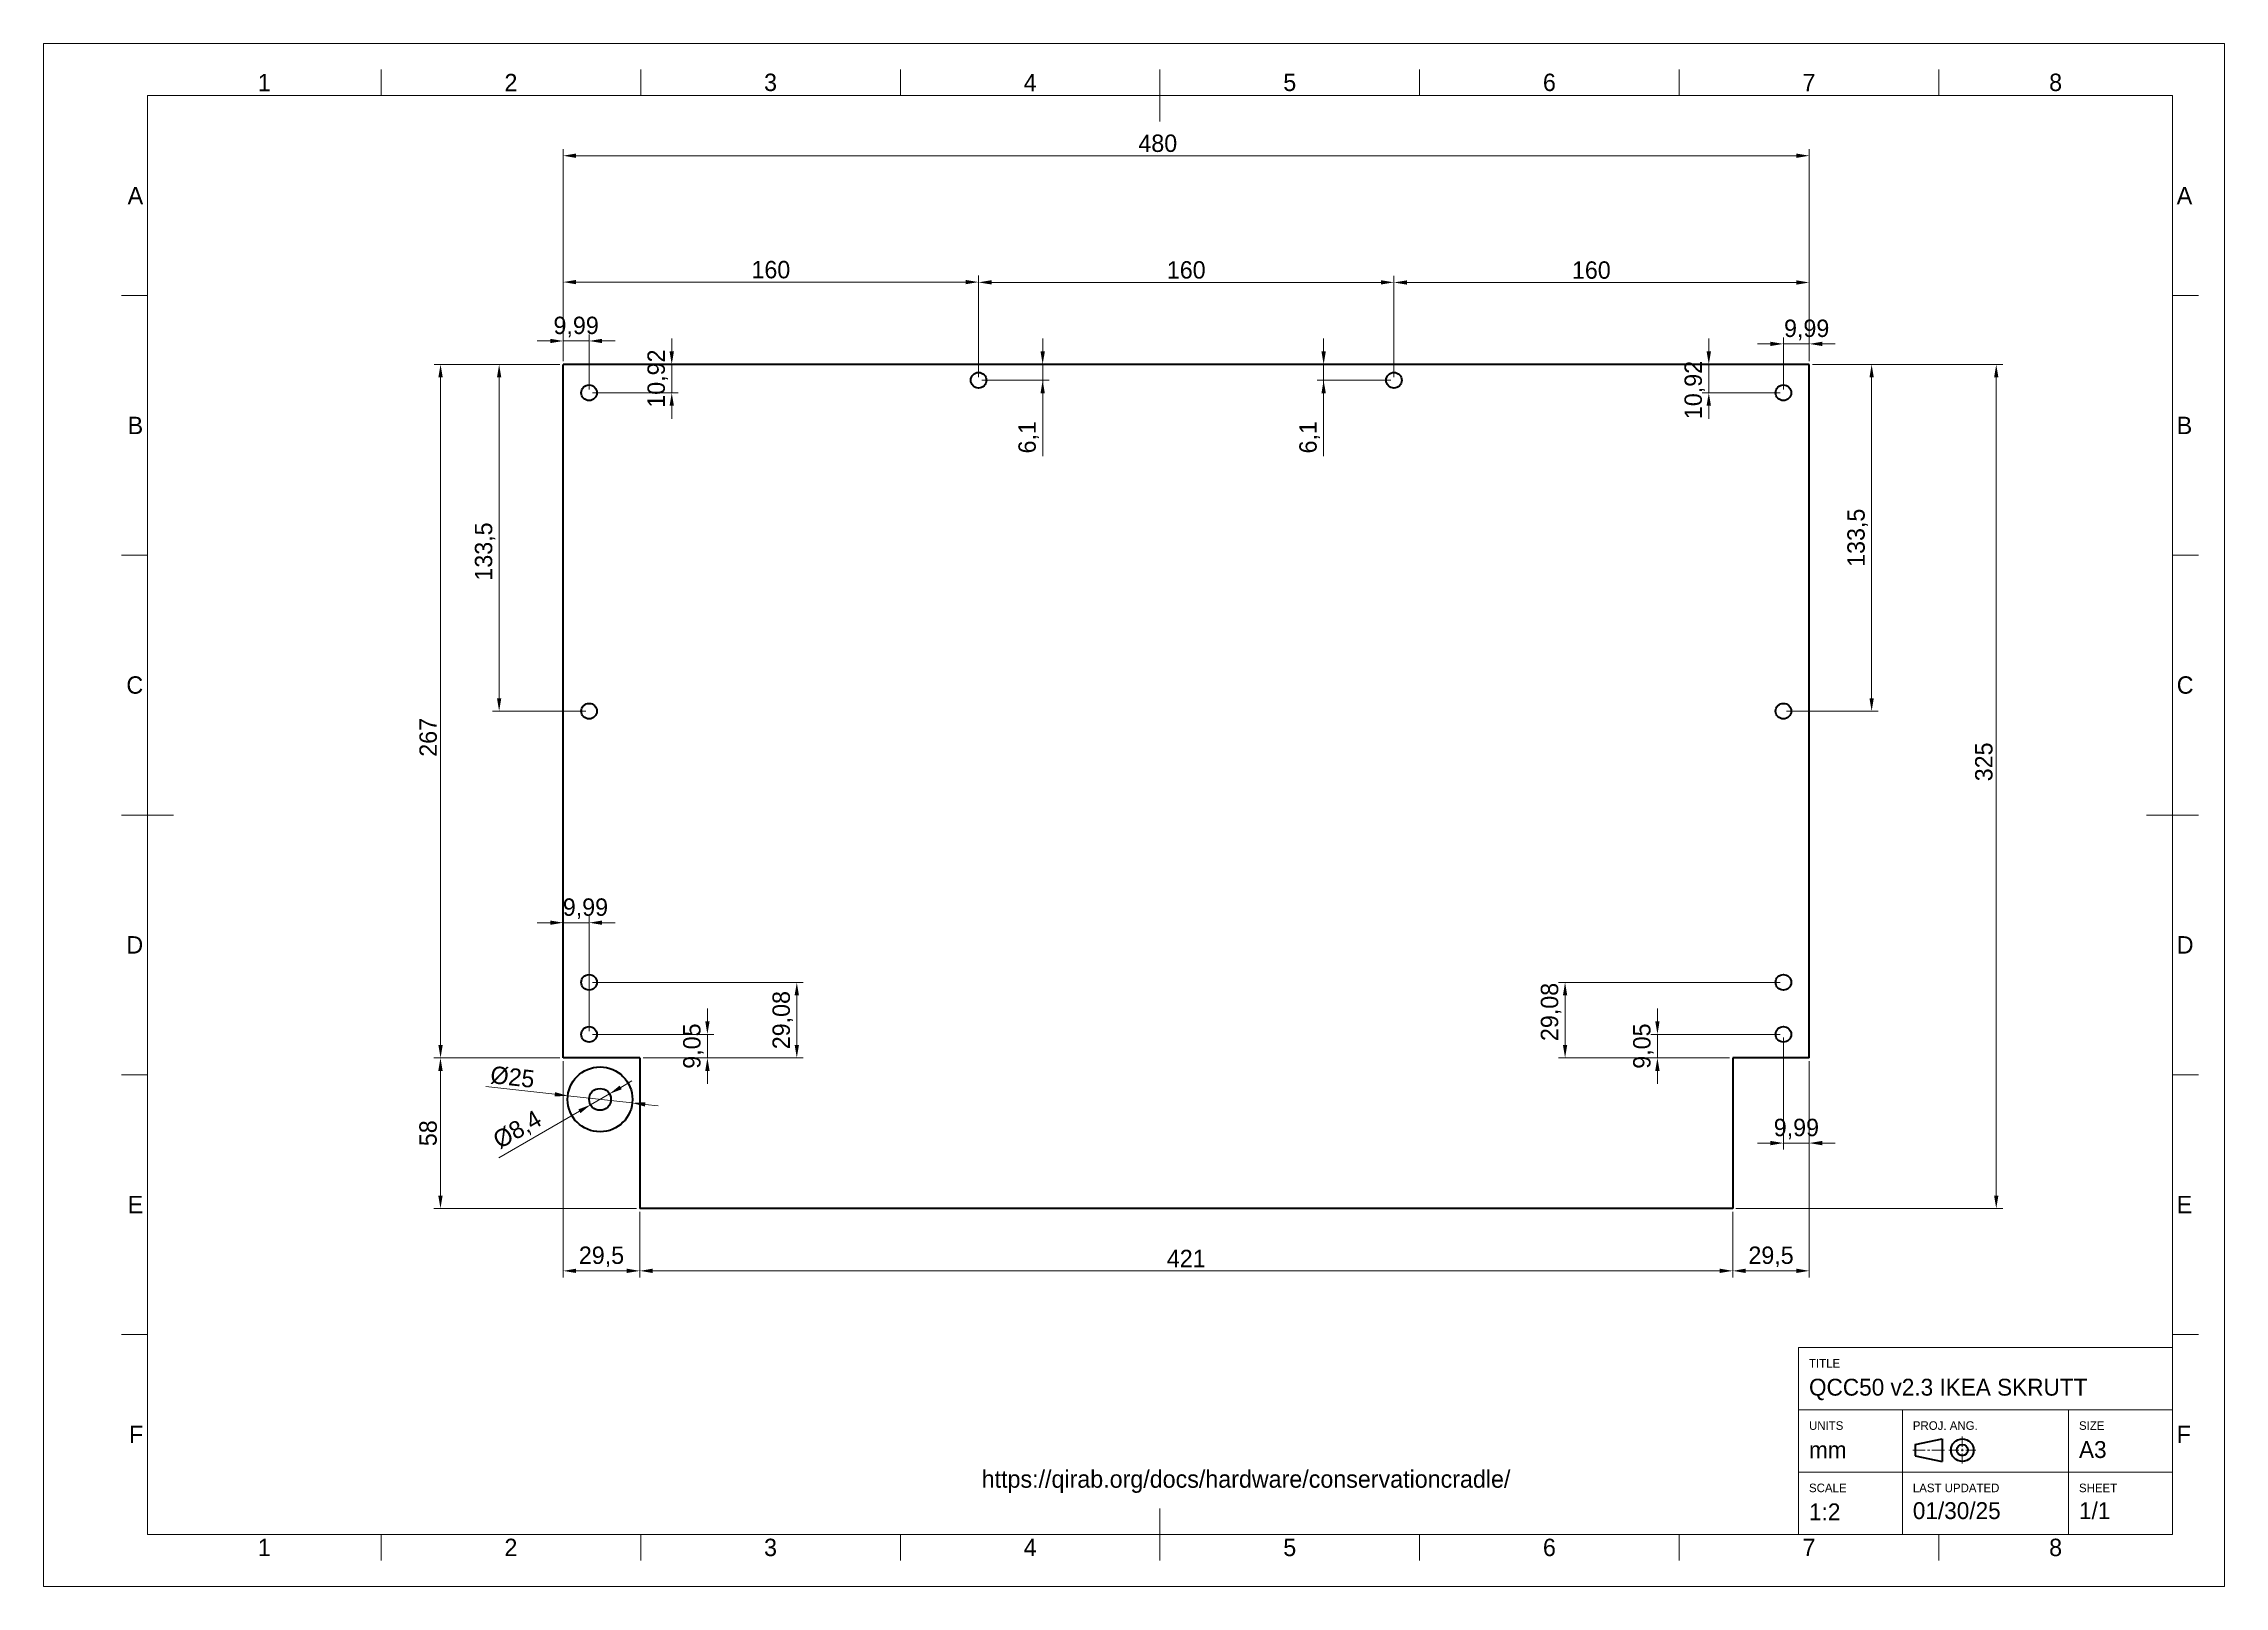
# Paper-space layout 'Sheet' of a CAD drawing. Header units: millimetres. Extents: x 0 to 420, y 0 to 297.
# The model-space entities are those that its viewports show. They can reach past a viewport. Long polylines and large blocks are cut down to what shows.
import ezdxf

# ---------------------------------------------------------------- set-up
doc = ezdxf.new("R2010")
doc.units = ezdxf.units.MM
for name, color, linetype in [('Annotations', 7, 'Continuous'), ('Border', 7, 'Continuous'), ('Geometries', 7, 'Continuous')]:
    doc.layers.add(name, color=color, linetype=linetype)
doc.styles.add('Shapr0', font='txt', dxfattribs={"height": 3.3495})
doc.styles.add('Shapr1', font='txt', dxfattribs={"height": 3.3495})
doc.styles.add('Shapr10', font='txt', dxfattribs={"height": 3.3495})
doc.styles.add('Shapr11', font='txt', dxfattribs={"height": 3.3495})
doc.styles.add('Shapr12', font='txt', dxfattribs={"height": 3.3495})
doc.styles.add('Shapr13', font='txt', dxfattribs={"height": 3.3495})
doc.styles.add('Shapr14', font='txt', dxfattribs={"height": 3.3495})
doc.styles.add('Shapr2', font='txt', dxfattribs={"height": 3.3495})
doc.styles.add('Shapr3', font='txt', dxfattribs={"height": 3.3495})
doc.styles.add('Shapr4', font='txt', dxfattribs={"height": 3.3495})
doc.styles.add('Shapr5', font='txt', dxfattribs={"height": 3.3495})
doc.styles.add('Shapr6', font='txt', dxfattribs={"height": 3.3495})
doc.styles.add('Shapr7', font='txt', dxfattribs={"height": 3.3495})
doc.styles.add('Shapr8', font='txt', dxfattribs={"height": 3.3495})
doc.styles.add('Shapr9', font='txt', dxfattribs={"height": 3.3495})
doc.dimstyles.new('ISO-25', dxfattribs={"dimtxt": 2.5, "dimasz": 2.5, "dimexe": 1.25, "dimexo": 0.625, "dimtad": 1, "dimtxsty": 'Standard', "dimcen": 2.5, "dimadec": 0, "dimazin": 0, "dimtfac": 1, "dimtmove": 0, "dimatfit": 3, "dimfxl": 1, "dimarcsym": 0})

psp = doc.layouts.new('Sheet')

msp = doc.modelspace()

# ---------------------------------------------------------------- texts
at = {"layer": 'Annotations', "linetype": 'Continuous', "lineweight": 15, "insert": (180.6647, 22.3385), "char_height": 2.512125, "width": 84.66672, "attachment_point": 1}
msp.add_mtext('{\\fSF-Mono-Regular-Extended.ttf|b0|i0|c0|p0;\\H1.333333x;https://qirab.org/docs/hardware/conservationcradle/}', dxfattribs=at)
at = {"layer": 'Border', "linetype": 'Continuous', "lineweight": 15, "char_height": 3.3495, "width": 3.3495, "style": 'Shapr0'}
for s, insert, attachment_point in [('1', (42.5, 287.8252), 8), ('2', (90, 287.8252), 8), ('3', (140, 287.8252), 8), ('4', (190, 287.8252), 8), ('5', (240, 287.8252), 8), ('6', (290, 287.8252), 8), ('7', (340, 287.8252), 8), ('8', (387.5, 287.8252), 8), ('A', (19.1747, 267.75), 6), ('A', (410.8252, 267.75), 4), ('B', (19.1747, 223.5), 6), ('B', (410.8252, 223.5), 4), ('C', (19.1747, 173.5), 6), ('C', (410.8252, 173.5), 4), ('D', (19.1747, 123.5), 6), ('D', (410.8252, 123.5), 4), ('E', (19.1747, 73.5), 6), ('E', (410.8252, 73.5), 4), ('F', (19.1747, 29.25), 6), ('F', (410.8252, 29.25), 4), ('1', (42.5, 9.1747), 2), ('2', (90, 9.1747), 2), ('3', (140, 9.1747), 2), ('4', (190, 9.1747), 2), ('5', (240, 9.1747), 2), ('6', (290, 9.1747), 2), ('7', (340, 9.1747), 2), ('8', (387.5, 9.1747), 2)]:
    msp.add_mtext(s, dxfattribs=dict(at, insert=insert, attachment_point=attachment_point))
at = {"layer": 'Border', "linetype": 'Continuous', "lineweight": 15, "attachment_point": 1}
for s, insert, char_height, style in [('TITLE', (340, 43.75), 1.65, 'Shapr2'), ('QCC50 v2.3 IKEA SKRUTT', (340, 39.9691), 3.25, 'Shapr3'), ('UNITS', (340, 31.7828), 1.65, 'Shapr4'), ('PROJ. ANG.', (360, 31.7828), 1.65, 'Shapr6'), ('SIZE', (392, 31.7828), 1.65, 'Shapr7'), ('mm', (340, 27.9), 3.25, 'Shapr5'), ('A3', (392, 27.9645), 3.25, 'Shapr8'), ('SCALE', (340, 19.7828), 1.65, 'Shapr13'), ('LAST UPDATED', (360, 19.7828), 1.65, 'Shapr11'), ('SHEET', (392, 19.7828), 1.65, 'Shapr12'), ('1:2', (340, 15.9645), 3.25, 'Shapr10'), ('01/30/25', (360, 16.2043), 3.25, 'Shapr9'), ('1/1', (392, 16.2043), 3.25, 'Shapr14')]:
    msp.add_mtext(s, dxfattribs=dict(at, insert=insert, char_height=char_height, style=style))

# ---------------------------------------------------------------- blocks, each defined once
blk = doc.blocks.new('*D2')
at = {"layer": 'Annotations', "color": 0, "linetype": 'Continuous', "lineweight": 15}
for p, q in [((99.44, 101.74), (75.18, 101.74)), ((76.43, 99.24), (76.43, 75.24)), ((114.19, 72.74), (75.18, 72.74))]:
    blk.add_line(p, q, dxfattribs=at)
at = {"layer": 'Annotations', "color": 0}
for points in [[(76.85, 99.24), (76.01, 99.24), (76.43, 101.74)], [(76.01, 75.24), (76.85, 75.24), (76.43, 72.74)]]:
    blk.add_solid(points, dxfattribs=at)
at = {"layer": 'Defpoints', "color": 0}
for p in [(100.06, 101.74), (76.43, 72.74), (114.81, 72.74)]:
    blk.add_point(p, dxfattribs=at)
at = {"layer": 'Annotations', "color": 0, "lineweight": 15, "insert": (74.06, 87.24), "char_height": 3.349, "attachment_point": 5, "rotation": 90, "style": 'Shapr1'}
blk.add_mtext('\\A1;58', dxfattribs=at)
blk = doc.blocks.new('*D3')
at = {"layer": 'Annotations', "color": 0, "linetype": 'Continuous', "lineweight": 15}
for p, q in [((340.69, 235.24), (353.31, 235.24)), ((352.06, 170.99), (352.06, 232.74)), ((335.69, 168.49), (353.31, 168.49))]:
    blk.add_line(p, q, dxfattribs=at)
at = {"layer": 'Annotations', "color": 0}
for points in [[(352.48, 232.74), (351.65, 232.74), (352.06, 235.24)], [(351.65, 170.99), (352.48, 170.99), (352.06, 168.49)]]:
    blk.add_solid(points, dxfattribs=at)
at = {"layer": 'Defpoints', "color": 0}
for p in [(340.06, 235.24), (352.06, 235.24), (335.07, 168.49)]:
    blk.add_point(p, dxfattribs=at)
at = {"layer": 'Annotations', "color": 0, "lineweight": 15, "insert": (349.37, 201.87), "char_height": 3.349, "attachment_point": 5, "rotation": 90, "style": 'Shapr1'}
blk.add_mtext('\\A1;133,5', dxfattribs=at)
blk = doc.blocks.new('*D4')
at = {"layer": 'Annotations', "color": 0, "linetype": 'Continuous', "lineweight": 15}
for p, q in [((260.06, 232.82), (260.06, 252.27)), ((340.06, 235.87), (340.06, 252.27)), ((262.56, 251.02), (337.56, 251.02))]:
    blk.add_line(p, q, dxfattribs=at)
at = {"layer": 'Annotations', "color": 0}
for points in [[(262.56, 251.43), (262.56, 250.6), (260.06, 251.02)], [(337.56, 250.6), (337.56, 251.43), (340.06, 251.02)]]:
    blk.add_solid(points, dxfattribs=at)
at = {"layer": 'Defpoints', "color": 0}
for p in [(340.06, 251.02), (340.06, 235.24), (260.06, 232.19)]:
    blk.add_point(p, dxfattribs=at)
at = {"layer": 'Annotations', "color": 0, "lineweight": 15, "insert": (298.08, 253.39), "char_height": 3.349, "attachment_point": 5, "style": 'Shapr1'}
blk.add_mtext('\\A1;160', dxfattribs=at)
blk = doc.blocks.new('*D5')
at = {"layer": 'Annotations', "color": 0, "linetype": 'Continuous', "lineweight": 15}
for p, q in [((98.47, 94.73), (85.14, 96.22)), ((113.37, 93.06), (100.95, 94.45)), ((115.86, 92.79), (118.34, 92.51))]:
    blk.add_line(p, q, dxfattribs=at)
at = {"layer": 'Annotations', "color": 0}
for points in [[(98.42, 94.31), (98.51, 95.14), (100.95, 94.45)], [(115.9, 93.2), (115.81, 92.37), (113.37, 93.06)]]:
    blk.add_solid(points, dxfattribs=at)
at = {"layer": 'Defpoints', "color": 0}
for p in [(100.95, 94.45), (113.37, 93.06)]:
    blk.add_point(p, dxfattribs=at)
at = {"layer": 'Annotations', "color": 0, "lineweight": 15, "insert": (90.3, 98.03), "char_height": 3.349, "attachment_point": 5, "rotation": 353.6263, "style": 'Shapr1'}
blk.add_mtext('\\A1;%%c25', dxfattribs=at)
blk = doc.blocks.new('*D6')
at = {"layer": 'Annotations', "color": 0, "linetype": 'Continuous', "lineweight": 15}
for p, q in [((320.7, 237.74), (320.7, 240.24)), ((320.7, 229.78), (320.7, 235.24)), ((334.44, 229.78), (319.45, 229.78)), ((320.7, 227.28), (320.7, 224.78))]:
    blk.add_line(p, q, dxfattribs=at)
at = {"layer": 'Annotations', "color": 0}
for points in [[(320.28, 237.74), (321.12, 237.74), (320.7, 235.24)], [(321.12, 227.28), (320.28, 227.28), (320.7, 229.78)]]:
    blk.add_solid(points, dxfattribs=at)
at = {"layer": 'Defpoints', "color": 0}
for p in [(100.06, 235.24), (320.7, 235.24), (335.07, 229.78)]:
    blk.add_point(p, dxfattribs=at)
at = {"layer": 'Annotations', "color": 0, "lineweight": 15, "insert": (318.01, 230.32), "char_height": 3.349, "attachment_point": 5, "rotation": 90, "style": 'Shapr1'}
blk.add_mtext('\\A1;10,92', dxfattribs=at)
blk = doc.blocks.new('*D7')
at = {"layer": 'Annotations', "color": 0, "linetype": 'Continuous', "lineweight": 15}
for p, q in [((334.44, 116.28), (291.77, 116.28)), ((293.02, 113.78), (293.02, 104.24)), ((324.69, 101.74), (291.77, 101.74))]:
    blk.add_line(p, q, dxfattribs=at)
at = {"layer": 'Annotations', "color": 0}
for points in [[(293.44, 113.78), (292.61, 113.78), (293.02, 116.28)], [(292.61, 104.24), (293.44, 104.24), (293.02, 101.74)]]:
    blk.add_solid(points, dxfattribs=at)
at = {"layer": 'Defpoints', "color": 0}
for p in [(335.07, 116.28), (293.02, 101.74), (325.31, 101.74)]:
    blk.add_point(p, dxfattribs=at)
at = {"layer": 'Annotations', "color": 0, "lineweight": 15, "insert": (290.33, 110.58), "char_height": 3.349, "attachment_point": 5, "rotation": 90, "style": 'Shapr1'}
blk.add_mtext('\\A1;29,08', dxfattribs=at)
blk = doc.blocks.new('*D8')
at = {"layer": 'Annotations', "color": 0, "linetype": 'Continuous', "lineweight": 15}
for p, q in [((111.15, 96.06), (113.31, 97.31)), ((108.98, 94.81), (105.34, 92.71)), ((103.18, 91.46), (87.67, 82.5))]:
    blk.add_line(p, q, dxfattribs=at)
at = {"layer": 'Annotations', "color": 0}
for points in [[(103.39, 91.1), (102.97, 91.82), (105.34, 92.71)], [(110.94, 96.42), (111.35, 95.7), (108.98, 94.81)]]:
    blk.add_solid(points, dxfattribs=at)
at = {"layer": 'Defpoints', "color": 0}
for p in [(105.34, 92.71), (108.98, 94.81)]:
    blk.add_point(p, dxfattribs=at)
at = {"layer": 'Annotations', "color": 0, "lineweight": 15, "insert": (91.35, 87.74), "char_height": 3.349, "attachment_point": 5, "rotation": 30, "style": 'Shapr1'}
blk.add_mtext('\\A1;%%c8,4', dxfattribs=at)
blk = doc.blocks.new('*D9')
at = {"layer": 'Annotations', "color": 0, "linetype": 'Continuous', "lineweight": 15}
for p, q in [((97.56, 127.77), (95.06, 127.77)), ((105.06, 127.77), (100.06, 127.77)), ((105.06, 106.89), (105.06, 129.02)), ((107.56, 127.77), (110.06, 127.77))]:
    blk.add_line(p, q, dxfattribs=at)
at = {"layer": 'Annotations', "color": 0}
for points in [[(97.56, 127.35), (97.56, 128.18), (100.06, 127.77)], [(107.56, 128.18), (107.56, 127.35), (105.06, 127.77)]]:
    blk.add_solid(points, dxfattribs=at)
at = {"layer": 'Defpoints', "color": 0}
for p in [(100.06, 235.24), (100.06, 127.77), (105.06, 106.27)]:
    blk.add_point(p, dxfattribs=at)
at = {"layer": 'Annotations', "color": 0, "lineweight": 15, "insert": (104.35, 130.46), "char_height": 3.349, "attachment_point": 5, "style": 'Shapr1'}
blk.add_mtext('\\A1;9,99', dxfattribs=at)
blk = doc.blocks.new('*D10')
at = {"layer": 'Annotations', "color": 0, "linetype": 'Continuous', "lineweight": 15}
for p, q in [((114.81, 72.12), (114.81, 59.49)), ((325.31, 72.12), (325.31, 59.49)), ((117.31, 60.74), (322.81, 60.74))]:
    blk.add_line(p, q, dxfattribs=at)
at = {"layer": 'Annotations', "color": 0}
for points in [[(117.31, 61.16), (117.31, 60.33), (114.81, 60.74)], [(322.81, 60.33), (322.81, 61.16), (325.31, 60.74)]]:
    blk.add_solid(points, dxfattribs=at)
at = {"layer": 'Defpoints', "color": 0}
for p in [(114.81, 72.74), (325.31, 72.74), (325.31, 60.74)]:
    blk.add_point(p, dxfattribs=at)
at = {"layer": 'Annotations', "color": 0, "lineweight": 15, "insert": (220.06, 63.12), "char_height": 3.349, "attachment_point": 5, "style": 'Shapr1'}
blk.add_mtext('\\A1;421', dxfattribs=at)
blk = doc.blocks.new('*D11')
at = {"layer": 'Annotations', "color": 0, "linetype": 'Continuous', "lineweight": 15}
for p, q in [((340.69, 235.24), (353.31, 235.24)), ((352.06, 170.99), (352.06, 232.74)), ((335.69, 168.49), (353.31, 168.49))]:
    blk.add_line(p, q, dxfattribs=at)
at = {"layer": 'Annotations', "color": 0}
for points in [[(352.48, 232.74), (351.65, 232.74), (352.06, 235.24)], [(351.65, 170.99), (352.48, 170.99), (352.06, 168.49)]]:
    blk.add_solid(points, dxfattribs=at)
at = {"layer": 'Defpoints', "color": 0}
for p in [(340.06, 235.24), (352.06, 235.24), (335.07, 168.49)]:
    blk.add_point(p, dxfattribs=at)
at = {"layer": 'Annotations', "color": 0, "lineweight": 15, "insert": (349.37, 201.87), "char_height": 3.349, "attachment_point": 5, "rotation": 90, "style": 'Shapr1'}
blk.add_mtext('\\A1;133,5', dxfattribs=at)
blk = doc.blocks.new('*D12')
at = {"layer": 'Annotations', "color": 0, "linetype": 'Continuous', "lineweight": 15}
for p, q in [((100.06, 235.87), (100.06, 252.34)), ((180.06, 232.82), (180.06, 252.34)), ((177.56, 251.09), (102.56, 251.09))]:
    blk.add_line(p, q, dxfattribs=at)
at = {"layer": 'Annotations', "color": 0}
for points in [[(102.56, 251.51), (102.56, 250.68), (100.06, 251.09)], [(177.56, 250.68), (177.56, 251.51), (180.06, 251.09)]]:
    blk.add_solid(points, dxfattribs=at)
at = {"layer": 'Defpoints', "color": 0}
for p in [(100.06, 251.09), (100.06, 235.24), (180.06, 232.19)]:
    blk.add_point(p, dxfattribs=at)
at = {"layer": 'Annotations', "color": 0, "lineweight": 15, "insert": (140.06, 253.47), "char_height": 3.349, "attachment_point": 5, "style": 'Shapr1'}
blk.add_mtext('\\A1;160', dxfattribs=at)
blk = doc.blocks.new('*D13')
at = {"layer": 'Annotations', "color": 0, "linetype": 'Continuous', "lineweight": 15}
for p, q in [((340.06, 101.12), (340.06, 59.49)), ((325.31, 72.12), (325.31, 59.49)), ((337.56, 60.74), (327.81, 60.74))]:
    blk.add_line(p, q, dxfattribs=at)
at = {"layer": 'Annotations', "color": 0}
for points in [[(327.81, 61.16), (327.81, 60.33), (325.31, 60.74)], [(337.56, 60.33), (337.56, 61.16), (340.06, 60.74)]]:
    blk.add_solid(points, dxfattribs=at)
at = {"layer": 'Defpoints', "color": 0}
for p in [(340.06, 101.74), (325.31, 72.74), (325.31, 60.74)]:
    blk.add_point(p, dxfattribs=at)
at = {"layer": 'Annotations', "color": 0, "lineweight": 15, "insert": (332.69, 63.44), "char_height": 3.349, "attachment_point": 5, "style": 'Shapr1'}
blk.add_mtext('\\A1;29,5', dxfattribs=at)
blk = doc.blocks.new('*D14')
at = {"layer": 'Annotations', "color": 0, "linetype": 'Continuous', "lineweight": 15}
for p, q in [((105.68, 116.28), (146.31, 116.28)), ((145.06, 113.78), (145.06, 104.24)), ((115.44, 101.74), (146.31, 101.74))]:
    blk.add_line(p, q, dxfattribs=at)
at = {"layer": 'Annotations', "color": 0}
for points in [[(145.47, 113.78), (144.64, 113.78), (145.06, 116.28)], [(144.64, 104.24), (145.47, 104.24), (145.06, 101.74)]]:
    blk.add_solid(points, dxfattribs=at)
at = {"layer": 'Defpoints', "color": 0}
for p in [(105.06, 116.28), (114.81, 101.74), (145.06, 101.74)]:
    blk.add_point(p, dxfattribs=at)
at = {"layer": 'Annotations', "color": 0, "lineweight": 15, "insert": (142.36, 109.01), "char_height": 3.349, "attachment_point": 5, "rotation": 90, "style": 'Shapr1'}
blk.add_mtext('\\A1;29,08', dxfattribs=at)
blk = doc.blocks.new('*D15')
at = {"layer": 'Annotations', "color": 0, "linetype": 'Continuous', "lineweight": 15}
for p, q in [((335.07, 105.64), (335.07, 84.09)), ((340.06, 101.12), (340.06, 84.09)), ((332.57, 85.34), (330.07, 85.34)), ((335.07, 85.34), (340.06, 85.34)), ((342.56, 85.34), (345.06, 85.34))]:
    blk.add_line(p, q, dxfattribs=at)
at = {"layer": 'Annotations', "color": 0}
for points in [[(332.57, 84.92), (332.57, 85.76), (335.07, 85.34)], [(342.56, 85.76), (342.56, 84.92), (340.06, 85.34)]]:
    blk.add_solid(points, dxfattribs=at)
at = {"layer": 'Defpoints', "color": 0}
for p in [(335.07, 106.27), (340.06, 101.74), (340.06, 85.34)]:
    blk.add_point(p, dxfattribs=at)
at = {"layer": 'Annotations', "color": 0, "lineweight": 15, "insert": (337.57, 88.04), "char_height": 3.349, "attachment_point": 5, "style": 'Shapr1'}
blk.add_mtext('\\A1;9,99', dxfattribs=at)
blk = doc.blocks.new('*D16')
at = {"layer": 'Annotations', "color": 0, "linetype": 'Continuous', "lineweight": 15}
for p, q in [((100.06, 101.12), (100.06, 59.49)), ((114.81, 72.12), (114.81, 59.49)), ((102.56, 60.74), (112.31, 60.74))]:
    blk.add_line(p, q, dxfattribs=at)
at = {"layer": 'Annotations', "color": 0}
for points in [[(102.56, 61.16), (102.56, 60.33), (100.06, 60.74)], [(112.31, 60.33), (112.31, 61.16), (114.81, 60.74)]]:
    blk.add_solid(points, dxfattribs=at)
at = {"layer": 'Defpoints', "color": 0}
for p in [(100.06, 101.74), (114.81, 72.74), (114.81, 60.74)]:
    blk.add_point(p, dxfattribs=at)
at = {"layer": 'Annotations', "color": 0, "lineweight": 15, "insert": (107.44, 63.44), "char_height": 3.349, "attachment_point": 5, "style": 'Shapr1'}
blk.add_mtext('\\A1;29,5', dxfattribs=at)
blk = doc.blocks.new('*D17')
at = {"layer": 'Annotations', "color": 0, "linetype": 'Continuous', "lineweight": 15}
for p, q in [((340.69, 235.24), (377.31, 235.24)), ((376.06, 75.24), (376.06, 232.74)), ((325.94, 72.74), (377.31, 72.74))]:
    blk.add_line(p, q, dxfattribs=at)
at = {"layer": 'Annotations', "color": 0}
for points in [[(376.48, 232.74), (375.65, 232.74), (376.06, 235.24)], [(375.65, 75.24), (376.48, 75.24), (376.06, 72.74)]]:
    blk.add_solid(points, dxfattribs=at)
at = {"layer": 'Defpoints', "color": 0}
for p in [(340.06, 235.24), (376.06, 235.24), (325.31, 72.74)]:
    blk.add_point(p, dxfattribs=at)
at = {"layer": 'Annotations', "color": 0, "lineweight": 15, "insert": (373.69, 158.73), "char_height": 3.349, "attachment_point": 5, "rotation": 90, "style": 'Shapr1'}
blk.add_mtext('\\A1;325', dxfattribs=at)
blk = doc.blocks.new('*D18')
at = {"layer": 'Annotations', "color": 0, "linetype": 'Continuous', "lineweight": 15}
for p, q in [((120.97, 237.74), (120.97, 240.24)), ((120.97, 229.78), (120.97, 235.24)), ((105.68, 229.78), (122.22, 229.78)), ((120.97, 227.28), (120.97, 224.78))]:
    blk.add_line(p, q, dxfattribs=at)
at = {"layer": 'Annotations', "color": 0}
for points in [[(120.56, 237.74), (121.39, 237.74), (120.97, 235.24)], [(121.39, 227.28), (120.56, 227.28), (120.97, 229.78)]]:
    blk.add_solid(points, dxfattribs=at)
at = {"layer": 'Defpoints', "color": 0}
for p in [(120.97, 235.24), (340.06, 235.24), (105.06, 229.78)]:
    blk.add_point(p, dxfattribs=at)
at = {"layer": 'Annotations', "color": 0, "lineweight": 15, "insert": (118.28, 232.51), "char_height": 3.349, "attachment_point": 5, "rotation": 90, "style": 'Shapr1'}
blk.add_mtext('\\A1;10,92', dxfattribs=at)
blk = doc.blocks.new('*D19')
at = {"layer": 'Annotations', "color": 0, "linetype": 'Continuous', "lineweight": 15}
for p, q in [((192.41, 237.74), (192.41, 240.24)), ((192.41, 232.19), (192.41, 235.24)), ((180.69, 232.19), (193.66, 232.19)), ((192.41, 232.19), (192.41, 217.57)), ((192.41, 229.69), (192.41, 227.19))]:
    blk.add_line(p, q, dxfattribs=at)
at = {"layer": 'Annotations', "color": 0}
for points in [[(192, 237.74), (192.83, 237.74), (192.41, 235.24)], [(192.83, 229.69), (192, 229.69), (192.41, 232.19)]]:
    blk.add_solid(points, dxfattribs=at)
at = {"layer": 'Defpoints', "color": 0}
for p in [(192.41, 235.24), (340.06, 235.24), (180.06, 232.19)]:
    blk.add_point(p, dxfattribs=at)
at = {"layer": 'Annotations', "color": 0, "lineweight": 15, "insert": (189.72, 221.22), "char_height": 3.349, "attachment_point": 5, "rotation": 90, "style": 'Shapr1'}
blk.add_mtext('\\A1;6,1', dxfattribs=at)
blk = doc.blocks.new('*D20')
at = {"layer": 'Annotations', "color": 0, "linetype": 'Continuous', "lineweight": 15}
for p, q in [((99.44, 235.24), (86.48, 235.24)), ((87.73, 170.99), (87.73, 232.74)), ((104.43, 168.49), (86.48, 168.49))]:
    blk.add_line(p, q, dxfattribs=at)
at = {"layer": 'Annotations', "color": 0}
for points in [[(88.15, 232.74), (87.31, 232.74), (87.73, 235.24)], [(87.31, 170.99), (88.15, 170.99), (87.73, 168.49)]]:
    blk.add_solid(points, dxfattribs=at)
at = {"layer": 'Defpoints', "color": 0}
for p in [(87.73, 235.24), (100.06, 235.24), (105.06, 168.49)]:
    blk.add_point(p, dxfattribs=at)
at = {"layer": 'Annotations', "color": 0, "lineweight": 15, "insert": (85.04, 199.22), "char_height": 3.349, "attachment_point": 5, "rotation": 90, "style": 'Shapr1'}
blk.add_mtext('\\A1;133,5', dxfattribs=at)
blk = doc.blocks.new('*D21')
at = {"layer": 'Annotations', "color": 0, "linetype": 'Continuous', "lineweight": 15}
for p, q in [((180.06, 232.82), (180.06, 252.29)), ((260.06, 232.82), (260.06, 252.29)), ((182.56, 251.04), (257.56, 251.04))]:
    blk.add_line(p, q, dxfattribs=at)
at = {"layer": 'Annotations', "color": 0}
for points in [[(182.56, 251.46), (182.56, 250.63), (180.06, 251.04)], [(257.56, 250.63), (257.56, 251.46), (260.06, 251.04)]]:
    blk.add_solid(points, dxfattribs=at)
at = {"layer": 'Defpoints', "color": 0}
for p in [(260.06, 251.04), (180.06, 232.19), (260.06, 232.19)]:
    blk.add_point(p, dxfattribs=at)
at = {"layer": 'Annotations', "color": 0, "lineweight": 15, "insert": (220.06, 253.42), "char_height": 3.349, "attachment_point": 5, "style": 'Shapr1'}
blk.add_mtext('\\A1;160', dxfattribs=at)
blk = doc.blocks.new('*D22')
at = {"layer": 'Annotations', "color": 0, "linetype": 'Continuous', "lineweight": 15}
for p, q in [((100.06, 235.87), (100.06, 276.67)), ((102.56, 275.42), (337.56, 275.42)), ((340.06, 235.87), (340.06, 276.67))]:
    blk.add_line(p, q, dxfattribs=at)
at = {"layer": 'Annotations', "color": 0}
for points in [[(102.56, 275.84), (102.56, 275), (100.06, 275.42)], [(337.56, 275), (337.56, 275.84), (340.06, 275.42)]]:
    blk.add_solid(points, dxfattribs=at)
at = {"layer": 'Defpoints', "color": 0}
for p in [(340.06, 275.42), (100.06, 235.24), (340.06, 235.24)]:
    blk.add_point(p, dxfattribs=at)
at = {"layer": 'Annotations', "color": 0, "lineweight": 15, "insert": (214.58, 277.8), "char_height": 3.349, "attachment_point": 5, "style": 'Shapr1'}
blk.add_mtext('\\A1;480', dxfattribs=at)
blk = doc.blocks.new('*D23')
at = {"layer": 'Annotations', "color": 0, "linetype": 'Continuous', "lineweight": 15}
for p, q in [((127.84, 108.77), (127.84, 111.27)), ((105.68, 106.27), (129.09, 106.27)), ((127.84, 106.27), (127.84, 101.74)), ((115.44, 101.74), (129.09, 101.74)), ((127.84, 99.24), (127.84, 96.74))]:
    blk.add_line(p, q, dxfattribs=at)
at = {"layer": 'Annotations', "color": 0}
for points in [[(127.43, 108.77), (128.26, 108.77), (127.84, 106.27)], [(128.26, 99.24), (127.43, 99.24), (127.84, 101.74)]]:
    blk.add_solid(points, dxfattribs=at)
at = {"layer": 'Defpoints', "color": 0}
for p in [(105.06, 106.27), (114.81, 101.74), (127.84, 101.74)]:
    blk.add_point(p, dxfattribs=at)
at = {"layer": 'Annotations', "color": 0, "lineweight": 15, "insert": (125.15, 104.01), "char_height": 3.349, "attachment_point": 5, "rotation": 90, "style": 'Shapr1'}
blk.add_mtext('\\A1;9,05', dxfattribs=at)
blk = doc.blocks.new('*D24')
at = {"layer": 'Annotations', "color": 0, "linetype": 'Continuous', "lineweight": 15}
for p, q in [((99.44, 235.24), (75.2, 235.24)), ((76.45, 232.74), (76.45, 104.24)), ((99.44, 101.74), (75.2, 101.74))]:
    blk.add_line(p, q, dxfattribs=at)
at = {"layer": 'Annotations', "color": 0}
for points in [[(76.87, 232.74), (76.03, 232.74), (76.45, 235.24)], [(76.03, 104.24), (76.87, 104.24), (76.45, 101.74)]]:
    blk.add_solid(points, dxfattribs=at)
at = {"layer": 'Defpoints', "color": 0}
for p in [(100.06, 235.24), (76.45, 101.74), (100.06, 101.74)]:
    blk.add_point(p, dxfattribs=at)
at = {"layer": 'Annotations', "color": 0, "lineweight": 15, "insert": (74.08, 163.45), "char_height": 3.349, "attachment_point": 5, "rotation": 90, "style": 'Shapr1'}
blk.add_mtext('\\A1;267', dxfattribs=at)
blk = doc.blocks.new('*D25')
at = {"layer": 'Annotations', "color": 0, "linetype": 'Continuous', "lineweight": 15}
for p, q in [((340.69, 235.24), (353.31, 235.24)), ((352.06, 170.99), (352.06, 232.74)), ((335.69, 168.49), (353.31, 168.49))]:
    blk.add_line(p, q, dxfattribs=at)
at = {"layer": 'Annotations', "color": 0}
for points in [[(352.48, 232.74), (351.65, 232.74), (352.06, 235.24)], [(351.65, 170.99), (352.48, 170.99), (352.06, 168.49)]]:
    blk.add_solid(points, dxfattribs=at)
at = {"layer": 'Defpoints', "color": 0}
for p in [(340.06, 235.24), (352.06, 235.24), (335.07, 168.49)]:
    blk.add_point(p, dxfattribs=at)
at = {"layer": 'Annotations', "color": 0, "lineweight": 15, "insert": (349.37, 201.87), "char_height": 3.349, "attachment_point": 5, "rotation": 90, "style": 'Shapr1'}
blk.add_mtext('\\A1;133,5', dxfattribs=at)
blk = doc.blocks.new('*D26')
at = {"layer": 'Annotations', "color": 0, "linetype": 'Continuous', "lineweight": 15}
for p, q in [((335.07, 230.41), (335.07, 240.45)), ((340.06, 235.87), (340.06, 240.45)), ((332.57, 239.2), (330.07, 239.2)), ((335.07, 239.2), (340.06, 239.2)), ((342.56, 239.2), (345.06, 239.2))]:
    blk.add_line(p, q, dxfattribs=at)
at = {"layer": 'Annotations', "color": 0}
for points in [[(332.57, 238.78), (332.57, 239.61), (335.07, 239.2)], [(342.56, 239.61), (342.56, 238.78), (340.06, 239.2)]]:
    blk.add_solid(points, dxfattribs=at)
at = {"layer": 'Defpoints', "color": 0}
for p in [(340.06, 239.2), (340.06, 235.24), (335.07, 229.78)]:
    blk.add_point(p, dxfattribs=at)
at = {"layer": 'Annotations', "color": 0, "lineweight": 15, "insert": (339.55, 241.89), "char_height": 3.349, "attachment_point": 5, "style": 'Shapr1'}
blk.add_mtext('\\A1;9,99', dxfattribs=at)
blk = doc.blocks.new('*D27')
at = {"layer": 'Annotations', "color": 0, "linetype": 'Continuous', "lineweight": 15}
for p, q in [((246.52, 237.74), (246.52, 240.24)), ((246.52, 232.19), (246.52, 235.24)), ((259.44, 232.19), (245.27, 232.19)), ((246.52, 232.19), (246.52, 217.57)), ((246.52, 229.69), (246.52, 227.19))]:
    blk.add_line(p, q, dxfattribs=at)
at = {"layer": 'Annotations', "color": 0}
for points in [[(246.1, 237.74), (246.94, 237.74), (246.52, 235.24)], [(246.94, 229.69), (246.1, 229.69), (246.52, 232.19)]]:
    blk.add_solid(points, dxfattribs=at)
at = {"layer": 'Defpoints', "color": 0}
for p in [(100.06, 235.24), (246.52, 235.24), (260.06, 232.19)]:
    blk.add_point(p, dxfattribs=at)
at = {"layer": 'Annotations', "color": 0, "lineweight": 15, "insert": (243.82, 221.22), "char_height": 3.349, "attachment_point": 5, "rotation": 90, "style": 'Shapr1'}
blk.add_mtext('\\A1;6,1', dxfattribs=at)
blk = doc.blocks.new('*D28')
at = {"layer": 'Annotations', "color": 0, "linetype": 'Continuous', "lineweight": 15}
for p, q in [((310.81, 108.77), (310.81, 111.27)), ((334.44, 106.27), (309.56, 106.27)), ((310.81, 106.27), (310.81, 101.74)), ((324.69, 101.74), (309.56, 101.74)), ((310.81, 99.24), (310.81, 96.74))]:
    blk.add_line(p, q, dxfattribs=at)
at = {"layer": 'Annotations', "color": 0}
for points in [[(310.39, 108.77), (311.22, 108.77), (310.81, 106.27)], [(311.22, 99.24), (310.39, 99.24), (310.81, 101.74)]]:
    blk.add_solid(points, dxfattribs=at)
at = {"layer": 'Defpoints', "color": 0}
for p in [(335.07, 106.27), (310.81, 101.74), (325.31, 101.74)]:
    blk.add_point(p, dxfattribs=at)
at = {"layer": 'Annotations', "color": 0, "lineweight": 15, "insert": (308.11, 104.01), "char_height": 3.349, "attachment_point": 5, "rotation": 90, "style": 'Shapr1'}
blk.add_mtext('\\A1;9,05', dxfattribs=at)
blk = doc.blocks.new('*D29')
at = {"layer": 'Annotations', "color": 0, "linetype": 'Continuous', "lineweight": 15}
for p, q in [((97.56, 239.76), (95.06, 239.76)), ((100.06, 235.87), (100.06, 241.01)), ((105.06, 239.76), (100.06, 239.76)), ((105.06, 230.41), (105.06, 241.01)), ((107.56, 239.76), (110.06, 239.76))]:
    blk.add_line(p, q, dxfattribs=at)
at = {"layer": 'Annotations', "color": 0}
for points in [[(97.56, 239.34), (97.56, 240.17), (100.06, 239.76)], [(107.56, 240.17), (107.56, 239.34), (105.06, 239.76)]]:
    blk.add_solid(points, dxfattribs=at)
at = {"layer": 'Defpoints', "color": 0}
for p in [(100.06, 239.76), (100.06, 235.24), (105.06, 229.78)]:
    blk.add_point(p, dxfattribs=at)
at = {"layer": 'Annotations', "color": 0, "lineweight": 15, "insert": (102.56, 242.45), "char_height": 3.349, "attachment_point": 5, "style": 'Shapr1'}
blk.add_mtext('\\A1;9,99', dxfattribs=at)
blk = doc.blocks.new('*U30')
at = {"layer": 'Border', "linetype": 'Continuous', "lineweight": 15}
for p, q in [((410, 46), (338, 46)), ((338, 10), (338, 46)), ((410, 10), (410, 46)), ((410, 34), (338, 34)), ((358, 10), (358, 34)), ((390, 10), (390, 34)), ((360, 26.23), (362.38, 26.23)), ((362.82, 26.23), (363.25, 26.23)), ((366.07, 26.23), (363.68, 26.23)), ((368.88, 26.23), (366.93, 26.23)), ((369.32, 26.23), (369.75, 26.23)), ((369.53, 26.88), (369.53, 28.83)), ((369.53, 26.02), (369.53, 26.45)), ((369.53, 25.58), (369.53, 23.63)), ((370.18, 26.23), (372.13, 26.23)), ((410, 22), (338, 22)), ((410, 10), (338, 10))]:
    blk.add_line(p, q, dxfattribs=at)
at = {"layer": 'Border', "linetype": 'Continuous', "lineweight": 40}
for p, q in [((360.43, 27.32), (365.63, 28.4)), ((360.43, 27.32), (360.43, 25.15)), ((365.63, 28.4), (365.63, 24.07)), ((360.43, 25.15), (365.63, 24.07))]:
    blk.add_line(p, q, dxfattribs=at)
for radius in [2.17, 1.08]:
    blk.add_circle((369.53, 26.23), radius, dxfattribs=at)

# ---------------------------------------------------------------- dimensions: what is measured, and where the dimension line sits
at = {"layer": 'Annotations', "linetype": 'Continuous', "lineweight": 15}
for base, p1, p2, angle, override, picture, middle in [((340.0639, 275.4206), (100.0639, 235.2447), (340.0639, 235.2447), 180, {"dimscale": 1, "dimgap": 0.7, "dimdec": 2, "dimlfac": 2, "dimrnd": 0.01, "dimzin": 8, "dimdsep": 44, "dimtxsty": 'Shapr1', "dimse1": 0, "dimse2": 0, "dimadec": 2, "dimtol": 0, "dimlim": 0, "dimtp": 0, "dimtm": 0, "dimtfac": 0.6, "dimtdec": 8, "dimfrac": 2, "dimtolj": 1, "dimlwd": 15, "dimlwe": 15}, '*D22', (214.5764, 275.4206)), ((100.0639, 251.0949), (180.0639, 232.1947), (100.0639, 235.2447), 180, {"dimscale": 1, "dimgap": 0.7, "dimdec": 2, "dimlfac": 2, "dimrnd": 0.01, "dimzin": 8, "dimdsep": 44, "dimtxsty": 'Shapr1', "dimse1": 0, "dimse2": 0, "dimadec": 2, "dimtol": 0, "dimlim": 0, "dimtp": 0, "dimtm": 0, "dimtfac": 0.6, "dimtdec": 8, "dimfrac": 2, "dimtolj": 1, "dimlwd": 15, "dimlwe": 15}, '*D12', (140.0639, 251.0949)), ((340.0639, 251.0179), (260.0639, 232.1947), (340.0639, 235.2447), 180, {"dimscale": 1, "dimgap": 0.7, "dimdec": 2, "dimlfac": 2, "dimrnd": 0.01, "dimzin": 8, "dimdsep": 44, "dimtxsty": 'Shapr1', "dimse1": 0, "dimse2": 0, "dimadec": 2, "dimtol": 0, "dimlim": 0, "dimtp": 0, "dimtm": 0, "dimtfac": 0.6, "dimtdec": 8, "dimfrac": 2, "dimtolj": 1, "dimlwd": 15, "dimlwe": 15}, '*D4', (298.0823, 251.0179)), ((100.0639, 239.7571), (105.0589, 229.7847), (100.0639, 235.2447), 180, {"dimscale": 1, "dimgap": 0.7, "dimdec": 2, "dimlfac": 2, "dimrnd": 0.01, "dimzin": 8, "dimdsep": 44, "dimtxsty": 'Shapr1', "dimse1": 0, "dimse2": 0, "dimadec": 2, "dimtol": 0, "dimlim": 0, "dimtp": 0, "dimtm": 0, "dimtfac": 0.6, "dimtdec": 8, "dimfrac": 2, "dimtolj": 1, "dimlwd": 15, "dimlwe": 15}, '*D29', (102.5614, 239.7571)), ((340.0639, 239.1965), (335.0689, 229.7847), (340.0639, 235.2447), 180, {"dimscale": 1, "dimgap": 0.7, "dimdec": 2, "dimlfac": 2, "dimrnd": 0.01, "dimzin": 8, "dimdsep": 44, "dimtxsty": 'Shapr1', "dimse1": 0, "dimse2": 0, "dimadec": 2, "dimtol": 0, "dimlim": 0, "dimtp": 0, "dimtm": 0, "dimtfac": 0.6, "dimtdec": 8, "dimfrac": 2, "dimtolj": 1, "dimlwd": 15, "dimlwe": 15}, '*D26', (339.5518, 239.1965)), ((320.7002, 235.2447), (335.0689, 229.7847), (100.0639, 235.2447), 270, {"dimscale": 1, "dimgap": 0.7, "dimdec": 2, "dimlfac": 2, "dimrnd": 0.01, "dimzin": 8, "dimdsep": 44, "dimtxsty": 'Shapr1', "dimse1": 0, "dimse2": 1, "dimadec": 2, "dimtol": 0, "dimlim": 0, "dimtp": 0, "dimtm": 0, "dimtfac": 0.6, "dimtdec": 8, "dimfrac": 2, "dimtolj": 1, "dimlwd": 15, "dimlwe": 15}, '*D6', (320.7002, 230.3238)), ((246.5187, 235.2447), (260.0639, 232.1947), (100.0639, 235.2447), 270, {"dimscale": 1, "dimgap": 0.7, "dimdec": 2, "dimlfac": 2, "dimrnd": 0.01, "dimzin": 8, "dimdsep": 44, "dimtxsty": 'Shapr1', "dimse1": 0, "dimse2": 1, "dimadec": 2, "dimtol": 0, "dimlim": 0, "dimtp": 0, "dimtm": 0, "dimtfac": 0.6, "dimtdec": 8, "dimfrac": 2, "dimtolj": 1, "dimlwd": 15, "dimlwe": 15}, '*D27', (246.5187, 221.2236)), ((120.9722, 235.2447), (105.0589, 229.7847), (340.0639, 235.2447), 270, {"dimscale": 1, "dimgap": 0.7, "dimdec": 2, "dimlfac": 2, "dimrnd": 0.01, "dimzin": 8, "dimdsep": 44, "dimtxsty": 'Shapr1', "dimse1": 0, "dimse2": 1, "dimadec": 2, "dimtol": 0, "dimlim": 0, "dimtp": 0, "dimtm": 0, "dimtfac": 0.6, "dimtdec": 8, "dimfrac": 2, "dimtolj": 1, "dimlwd": 15, "dimlwe": 15}, '*D18', (120.9722, 232.5147)), ((192.4124, 235.2447), (180.0639, 232.1947), (340.0639, 235.2447), 270, {"dimscale": 1, "dimgap": 0.7, "dimdec": 2, "dimlfac": 2, "dimrnd": 0.01, "dimzin": 8, "dimdsep": 44, "dimtxsty": 'Shapr1', "dimse1": 0, "dimse2": 1, "dimadec": 2, "dimtol": 0, "dimlim": 0, "dimtp": 0, "dimtm": 0, "dimtfac": 0.6, "dimtdec": 8, "dimfrac": 2, "dimtolj": 1, "dimlwd": 15, "dimlwe": 15}, '*D19', (192.4124, 221.2236)), ((76.4508, 101.7447), (100.0639, 235.2447), (100.0639, 101.7447), 270, {"dimscale": 1, "dimgap": 0.7, "dimdec": 2, "dimlfac": 2, "dimrnd": 0.01, "dimzin": 8, "dimdsep": 44, "dimtxsty": 'Shapr1', "dimse1": 0, "dimse2": 0, "dimadec": 2, "dimtol": 0, "dimlim": 0, "dimtp": 0, "dimtm": 0, "dimtfac": 0.6, "dimtdec": 8, "dimfrac": 2, "dimtolj": 1, "dimlwd": 15, "dimlwe": 15}, '*D24', (76.4508, 163.4522)), ((87.7288, 235.2447), (105.0589, 168.4947), (100.0639, 235.2447), 270, {"dimscale": 1, "dimgap": 0.7, "dimdec": 2, "dimlfac": 2, "dimrnd": 0.01, "dimzin": 8, "dimdsep": 44, "dimtxsty": 'Shapr1', "dimse1": 0, "dimse2": 0, "dimadec": 2, "dimtol": 0, "dimlim": 0, "dimtp": 0, "dimtm": 0, "dimtfac": 0.6, "dimtdec": 8, "dimfrac": 2, "dimtolj": 1, "dimlwd": 15, "dimlwe": 15}, '*D20', (87.7288, 199.2246)), ((100.0639, 127.7669), (105.0589, 106.2697), (100.0639, 235.2447), 180, {"dimscale": 1, "dimgap": 0.7, "dimdec": 2, "dimlfac": 2, "dimrnd": 0.01, "dimzin": 8, "dimdsep": 44, "dimtxsty": 'Shapr1', "dimse1": 0, "dimse2": 1, "dimadec": 2, "dimtol": 0, "dimlim": 0, "dimtp": 0, "dimtm": 0, "dimtfac": 0.6, "dimtdec": 8, "dimfrac": 2, "dimtolj": 1, "dimlwd": 15, "dimlwe": 15}, '*D9', (104.3452, 127.7669)), ((376.0639, 235.2447), (325.3139, 72.7447), (340.0639, 235.2447), 270, {"dimscale": 1, "dimgap": 0.7, "dimdec": 2, "dimlfac": 2, "dimrnd": 0.01, "dimzin": 8, "dimdsep": 44, "dimtxsty": 'Shapr1', "dimse1": 0, "dimse2": 0, "dimadec": 2, "dimtol": 0, "dimlim": 0, "dimtp": 0, "dimtm": 0, "dimtfac": 0.6, "dimtdec": 8, "dimfrac": 2, "dimtolj": 1, "dimlwd": 15, "dimlwe": 15}, '*D17', (376.0639, 158.7275)), ((352.0639, 235.2447), (335.0689, 168.4947), (340.0639, 235.2447), 90, {"dimscale": 1, "dimgap": 0.7, "dimdec": 2, "dimlfac": 2, "dimrnd": 0.01, "dimzin": 8, "dimdsep": 44, "dimtxsty": 'Shapr1', "dimse1": 0, "dimse2": 0, "dimadec": 2, "dimtol": 0, "dimlim": 0, "dimtp": 0, "dimtm": 0, "dimtfac": 0.6, "dimtdec": 8, "dimfrac": 2, "dimtolj": 1, "dimlwd": 15, "dimlwe": 15}, '*D3', (352.0639, 201.8697)), ((352.0639, 235.2447), (335.0689, 168.4947), (340.0639, 235.2447), 90, {"dimscale": 1, "dimgap": 0.7, "dimdec": 2, "dimlfac": 2, "dimrnd": 0.01, "dimzin": 8, "dimdsep": 44, "dimtxsty": 'Shapr1', "dimse1": 0, "dimse2": 0, "dimadec": 2, "dimtol": 0, "dimlim": 0, "dimtp": 0, "dimtm": 0, "dimtfac": 0.6, "dimtdec": 8, "dimfrac": 2, "dimtolj": 1, "dimlwd": 15, "dimlwe": 15}, '*D11', (352.0639, 201.8697)), ((352.0639, 235.2447), (335.0689, 168.4947), (340.0639, 235.2447), 90, {"dimscale": 1, "dimgap": 0.7, "dimdec": 2, "dimlfac": 2, "dimrnd": 0.01, "dimzin": 8, "dimdsep": 44, "dimtxsty": 'Shapr1', "dimse1": 0, "dimse2": 0, "dimadec": 2, "dimtol": 0, "dimlim": 0, "dimtp": 0, "dimtm": 0, "dimtfac": 0.6, "dimtdec": 8, "dimfrac": 2, "dimtolj": 1, "dimlwd": 15, "dimlwe": 15}, '*D25', (352.0639, 201.8697)), ((145.0561, 101.7447), (105.0589, 116.2847), (114.8139, 101.7447), 270, {"dimscale": 1, "dimgap": 0.7, "dimdec": 2, "dimlfac": 2, "dimrnd": 0.01, "dimzin": 8, "dimdsep": 44, "dimtxsty": 'Shapr1', "dimse1": 0, "dimse2": 0, "dimadec": 2, "dimtol": 0, "dimlim": 0, "dimtp": 0, "dimtm": 0, "dimtfac": 0.6, "dimtdec": 8, "dimfrac": 2, "dimtolj": 1, "dimlwd": 15, "dimlwe": 15}, '*D14', (145.0561, 109.0147)), ((293.0238, 101.7447), (335.0689, 116.2847), (325.3139, 101.7447), 270, {"dimscale": 1, "dimgap": 0.7, "dimdec": 2, "dimlfac": 2, "dimrnd": 0.01, "dimzin": 8, "dimdsep": 44, "dimtxsty": 'Shapr1', "dimse1": 0, "dimse2": 0, "dimadec": 2, "dimtol": 0, "dimlim": 0, "dimtp": 0, "dimtm": 0, "dimtfac": 0.6, "dimtdec": 8, "dimfrac": 2, "dimtolj": 1, "dimlwd": 15, "dimlwe": 15}, '*D7', (293.0238, 110.5834)), ((127.8428, 101.7447), (105.0589, 106.2697), (114.8139, 101.7447), 270, {"dimscale": 1, "dimgap": 0.7, "dimdec": 2, "dimlfac": 2, "dimrnd": 0.01, "dimzin": 8, "dimdsep": 44, "dimtxsty": 'Shapr1', "dimse1": 0, "dimse2": 0, "dimadec": 2, "dimtol": 0, "dimlim": 0, "dimtp": 0, "dimtm": 0, "dimtfac": 0.6, "dimtdec": 8, "dimfrac": 2, "dimtolj": 1, "dimlwd": 15, "dimlwe": 15}, '*D23', (127.8428, 104.0072)), ((310.8081, 101.7447), (335.0689, 106.2697), (325.3139, 101.7447), 270, {"dimscale": 1, "dimgap": 0.7, "dimdec": 2, "dimlfac": 2, "dimrnd": 0.01, "dimzin": 8, "dimdsep": 44, "dimtxsty": 'Shapr1', "dimse1": 0, "dimse2": 0, "dimadec": 2, "dimtol": 0, "dimlim": 0, "dimtp": 0, "dimtm": 0, "dimtfac": 0.6, "dimtdec": 8, "dimfrac": 2, "dimtolj": 1, "dimlwd": 15, "dimlwe": 15}, '*D28', (310.8081, 104.0072)), ((340.0639, 85.3413), (335.0689, 106.2697), (340.0639, 101.7447), 180, {"dimscale": 1, "dimgap": 0.7, "dimdec": 2, "dimlfac": 2, "dimrnd": 0.01, "dimzin": 8, "dimdsep": 44, "dimtxsty": 'Shapr1', "dimse1": 0, "dimse2": 0, "dimadec": 2, "dimtol": 0, "dimlim": 0, "dimtp": 0, "dimtm": 0, "dimtfac": 0.6, "dimtdec": 8, "dimfrac": 2, "dimtolj": 1, "dimlwd": 15, "dimlwe": 15}, '*D15', (337.5664, 85.3413)), ((76.4302, 72.7447), (100.0639, 101.7447), (114.8139, 72.7447), 270, {"dimscale": 1, "dimgap": 0.7, "dimdec": 2, "dimlfac": 2, "dimrnd": 0.01, "dimzin": 8, "dimdsep": 44, "dimtxsty": 'Shapr1', "dimse1": 0, "dimse2": 0, "dimadec": 2, "dimtol": 0, "dimlim": 0, "dimtp": 0, "dimtm": 0, "dimtfac": 0.6, "dimtdec": 8, "dimfrac": 2, "dimtolj": 1, "dimlwd": 15, "dimlwe": 15}, '*D2', (76.4302, 87.2447))]:
    dim = msp.add_linear_dim(base=base, p1=p1, p2=p2, angle=angle, dimstyle='ISO-25', override=override, dxfattribs=at)
    dim.commit()
    dim.dimension.update_dxf_attribs({"geometry": picture, "text_midpoint": middle, "dimtype": 160})
for base, p1, p2, picture, middle in [((260.0639, 251.0448), (180.0639, 232.1947), (260.0639, 232.1947), '*D21', (220.0639, 251.0448)), ((114.8139, 60.7447), (100.0639, 101.7447), (114.8139, 72.7447), '*D16', (107.4389, 60.7447)), ((325.3139, 60.7447), (340.0639, 101.7447), (325.3139, 72.7447), '*D13', (332.6889, 60.7447)), ((325.3139, 60.7447), (114.8139, 72.7447), (325.3139, 72.7447), '*D10', (220.0639, 60.7447))]:
    dim = msp.add_linear_dim(base=base, p1=p1, p2=p2, dimstyle='ISO-25', override={"dimscale": 1, "dimgap": 0.7, "dimdec": 2, "dimlfac": 2, "dimrnd": 0.01, "dimzin": 8, "dimdsep": 44, "dimtxsty": 'Shapr1', "dimse1": 0, "dimse2": 0, "dimadec": 2, "dimtol": 0, "dimlim": 0, "dimtp": 0, "dimtm": 0, "dimtfac": 0.6, "dimtdec": 8, "dimfrac": 2, "dimtolj": 1, "dimlwd": 15, "dimlwe": 15}, dxfattribs=at)
    dim.commit()
    dim.dimension.update_dxf_attribs({"geometry": picture, "text_midpoint": middle, "dimtype": 160})
for p1, p2, picture, middle in [((113.3741, 93.0631), (100.9514, 94.4507), '*D5', (90.034, 95.6703)), ((108.9814, 94.8069), (105.3441, 92.7069), '*D8', (92.6946, 85.4037))]:
    dim = msp.add_diameter_dim_2p(p1=p1, p2=p2, dimstyle='ISO-25', override={"dimscale": 1, "dimgap": 0.7, "dimdec": 2, "dimlfac": 2, "dimrnd": 0.01, "dimzin": 8, "dimdsep": 44, "dimtxsty": 'Shapr1', "dimcen": 2.5, "dimadec": 2, "dimtol": 0, "dimlim": 0, "dimtp": 0, "dimtm": 0, "dimtfac": 0.6, "dimtdec": 8, "dimtofl": 1, "dimfrac": 2, "dimtolj": 1, "dimlwd": 15, "dimlwe": 15}, dxfattribs=at)
    dim.commit()
    dim.dimension.update_dxf_attribs({"geometry": picture, "text_midpoint": middle, "dimtype": 163})

# ---------------------------------------------------------------- linework, layer by layer
at = {"layer": 'Border', "linetype": 'Continuous', "lineweight": 15}
for p, q in [((65, 287), (65, 292)), ((115, 287), (115, 292)), ((165, 287), (165, 292)), ((215, 282), (215, 292)), ((265, 287), (265, 292)), ((315, 287), (315, 292)), ((365, 287), (365, 292)), ((410, 287), (20, 287)), ((20, 287), (20, 10)), ((410, 10), (410, 287)), ((20, 248.5), (15, 248.5)), ((410, 248.5), (415, 248.5)), ((20, 198.5), (15, 198.5)), ((410, 198.5), (415, 198.5)), ((25, 148.5), (15, 148.5)), ((405, 148.5), (415, 148.5)), ((20, 98.5), (15, 98.5)), ((410, 98.5), (415, 98.5)), ((20, 48.5), (15, 48.5)), ((410, 48.5), (415, 48.5)), ((215, 15), (215, 5)), ((20, 10), (410, 10)), ((65, 10), (65, 5)), ((115, 10), (115, 5)), ((165, 10), (165, 5)), ((265, 10), (265, 5)), ((315, 10), (315, 5)), ((365, 10), (365, 5))]:
    msp.add_line(p, q, dxfattribs=at)
at = {"layer": 'Geometries', "linetype": 'Continuous', "lineweight": 40}
for p, q in [((340.0639, 235.2447), (100.0639, 235.2447)), ((100.0639, 101.7447), (100.0639, 235.2447)), ((340.0639, 101.7447), (340.0639, 235.2447)), ((114.8139, 101.7447), (100.0639, 101.7447)), ((114.8139, 101.7447), (114.8139, 72.7447)), ((325.3139, 101.7447), (325.3139, 72.7447)), ((340.0639, 101.7447), (325.3139, 101.7447)), ((325.3139, 72.7447), (114.8139, 72.7447))]:
    msp.add_line(p, q, dxfattribs=at)
for centre, radius in [((105.0589, 229.7847), 1.5), ((180.0639, 232.1947), 1.5), ((260.0639, 232.1947), 1.5), ((335.0689, 229.7847), 1.5), ((105.0589, 168.4947), 1.5), ((335.0689, 168.4947), 1.5), ((105.0589, 116.2847), 1.5), ((335.0689, 116.2847), 1.5), ((105.0589, 106.2697), 1.5), ((335.0689, 106.2697), 1.5), ((107.1627, 93.7569), 6.25), ((107.1627, 93.7569), 2.1)]:
    msp.add_circle(centre, radius, dxfattribs=at)

# ---------------------------------------------------------------- block references
msp.add_blockref('*U30', (0, 0))

msp.set_redraw_order([(e.dxf.handle, doc.entitydb.next_handle()) for e in msp.query("TEXT MTEXT ATTDEF DIMENSION ARC_DIMENSION")])  # texts and dimensions are drawn at this point

# ---------------------------------------------------------------- viewports
at = {"layer": '0'}
psp.add_viewport(center=(210, 148.5), size=(420, 297), view_center_point=(210, 148.5), view_height=297, dxfattribs=at)

doc.saveas('drawing.dxf')
